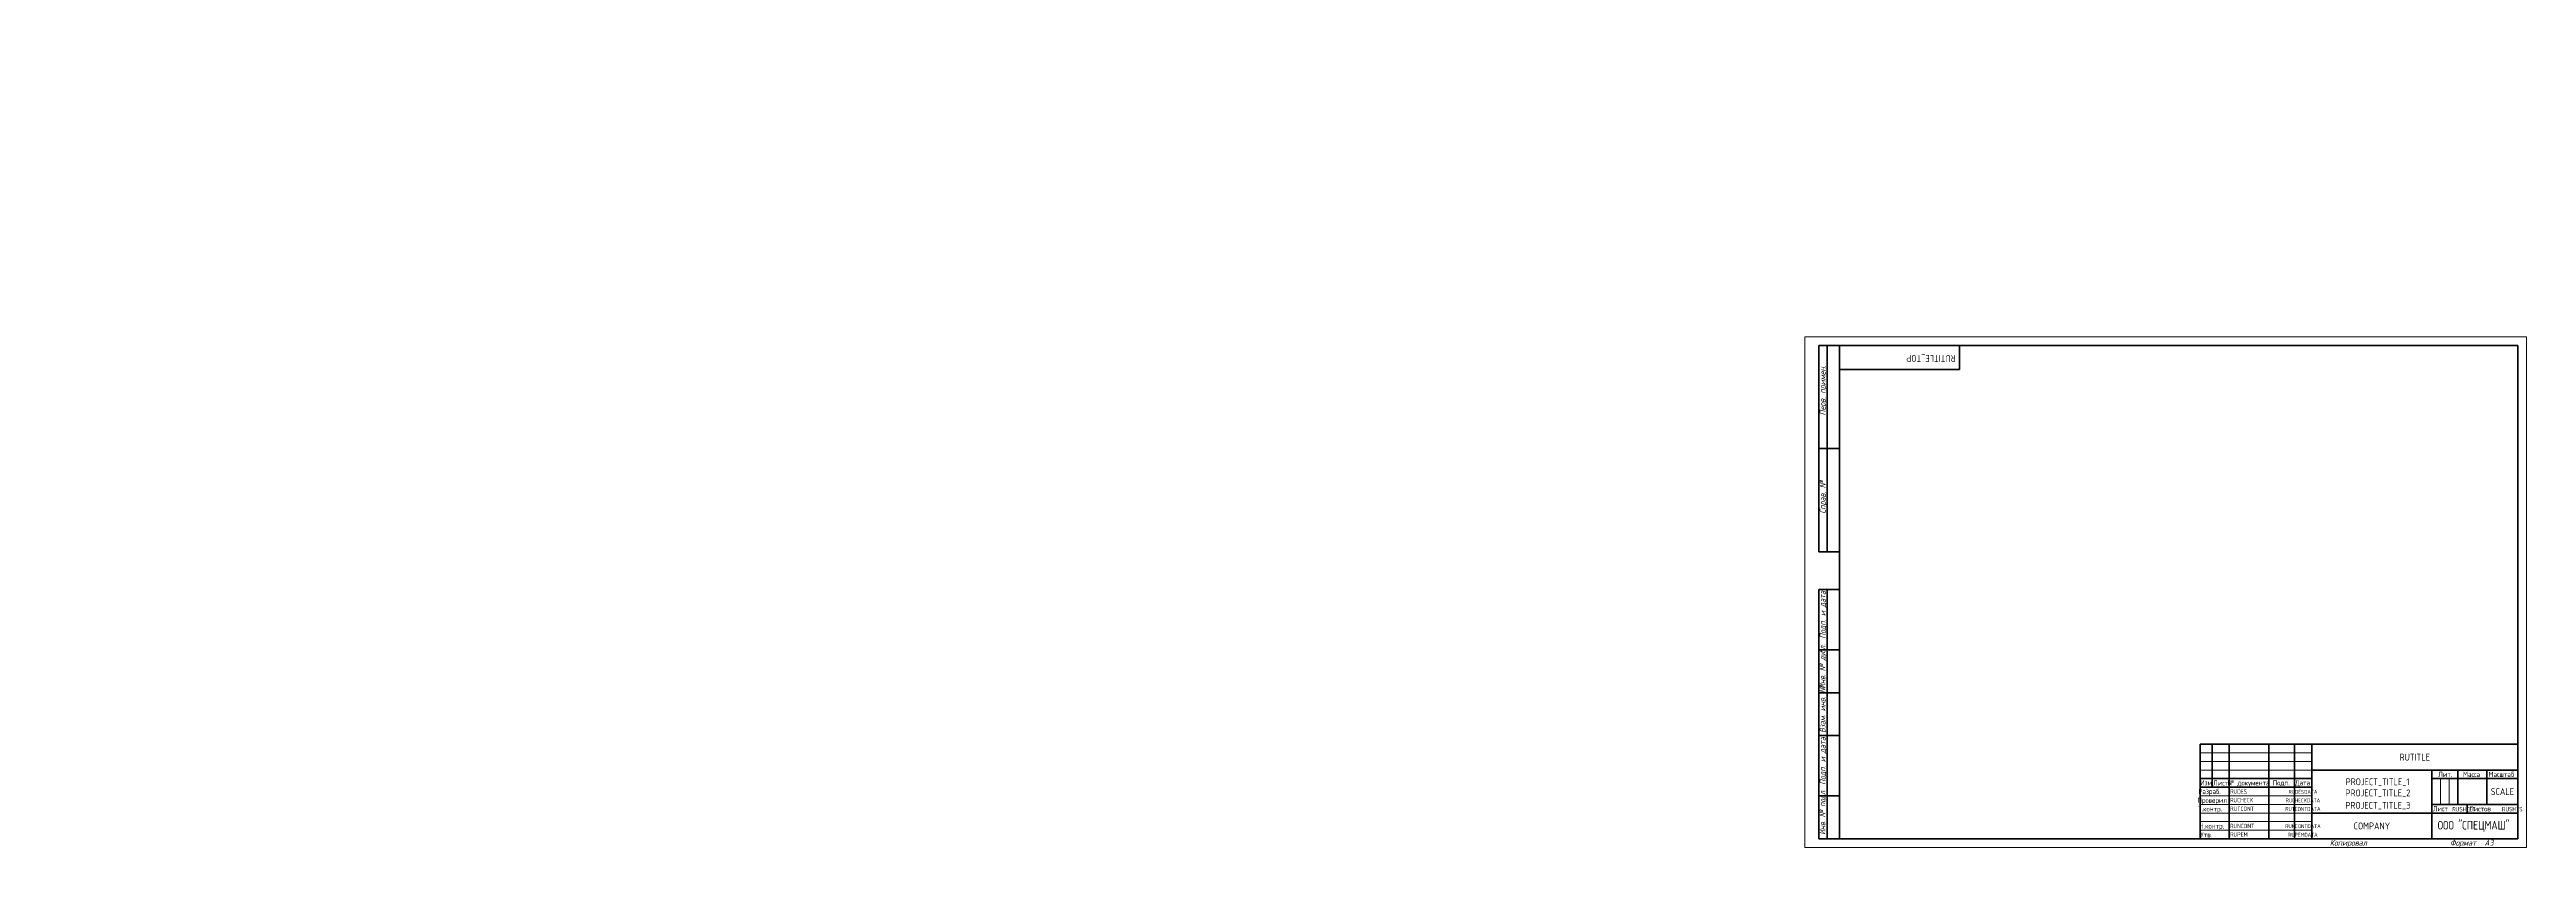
# Model space of a CAD drawing. Header units: millimetres. Extents: x -1042 to 400, y -5 to 459.
import ezdxf
from ezdxf.enums import TextEntityAlignment as Align

# ---------------------------------------------------------------- set-up
doc = ezdxf.new("R2010")
doc.units = ezdxf.units.MM
doc.linetypes.add('K5LT_BASIC', pattern=[0])
doc.linetypes.add('K5LT_THIN', pattern=[0])
for name, color, linetype in [('BORDER_TEXT', 7, 'Continuous'), ('TEXT', 4, 'Continuous'), ('TEXT_TRANSLATION_EN', 51, 'Continuous'), ('TITLE_TEXT', 7, 'Continuous')]:
    doc.layers.add(name, color=color, linetype=linetype)
doc.styles.get("Standard").update_dxf_attribs({"font": 'GOST_A.TTF'})

msp = doc.modelspace()

# ---------------------------------------------------------------- linework, layer by layer
at = {"color": 7, "linetype": 'K5LT_THIN', "lineweight": 18}
for p, q in [((-20, -5), (-20, 292)), ((-20, 292), (400, 292)), ((400, 292), (400, -5)), ((210, 50), (275, 50)), ((210, 45), (275, 45)), ((210, 40), (275, 40)), ((349.9645843505859, 20), (349.9645843505859, 35)), ((354.9822998046875, 20), (354.9822998046875, 35)), ((210, 25), (275, 25)), ((210, 20), (275, 20)), ((210, 15), (275, 15)), ((210, 10), (275, 10)), ((210, 5), (275, 5)), ((400, -5), (-20, -5))]:
    msp.add_line(p, q, dxfattribs=at)
at = {"color": 7, "linetype": 'K5LT_BASIC', "lineweight": 60}
for p, q in [((-12, 167), (-11.99999999999999, 287)), ((1.07e-14, 287), (-11.99999999999999, 287)), ((-7, 167), (-6.999999999999992, 287)), ((0, 0), (0, 287)), ((0, 287), (395, 287)), ((70, 287), (70, 273)), ((395, 287), (395, 0)), ((70, 273), (0, 273)), ((0, 227), (-12, 227)), ((0, 167), (-12, 167)), ((-12, 0), (-11.99999999999999, 145)), ((1.07e-14, 145), (-11.99999999999999, 145)), ((-7, 0), (-6.999999999999992, 145)), ((1.07e-14, 110), (-11.99999999999999, 110)), ((1.07e-14, 85), (-11.99999999999999, 85)), ((0, 60), (-12, 60)), ((210, 55), (395, 55)), ((210, 0), (210, 55)), ((217, 30), (217, 55)), ((227, 0), (227, 55)), ((250, 0), (250, 55)), ((265, 0), (265, 55)), ((275, 0), (275, 55)), ((210, 35), (275, 35)), ((210, 30), (275, 30)), ((275, 40), (395, 40)), ((345, 0), (345, 40)), ((345, 35), (360, 35)), ((360, 20), (360, 40)), ((360, 35), (395, 35)), ((377, 20), (377, 40)), ((0, 25), (-12, 25)), ((275, 15), (345, 15)), ((345, 20), (395, 20)), ((345, 15), (395, 15)), ((365.5749969482422, 15), (365.5749969482422, 20)), ((0, 0), (-12, 0)), ((395, 0), (0, 0))]:
    msp.add_line(p, q, dxfattribs=at)
msp.add_line((345, 40), (275, 40))

# ---------------------------------------------------------------- texts
at = {"color": 7, "attachment_point": 1, "rotation": 90}
for s, insert, char_height in [('\\H3.5;\\W0.965;\\Q15;\\Q15;Перв. примен.', (-11.44753456115722, 246.2116146087646), 2.5), ('\\H3.5;\\W0.965;\\Q15;\\Q15;Справ. №', (-11.44753456115722, 189.1398754119873), 2.5), ('\\H3.5;\\W0.965;\\Q15;\\Q15;Подп. и дата', (-11.44753456115722, 116.352427482605), 2.5), ('{\\Q15;\\W0.965;Инв. № дубл.}', (-11.44753456115722, 87.31354141235352), 3.299999999999999), ('{\\Q15;\\W0.965;Взам. инв. №}', (-11.44753456115722, 61.5839376449585), 3.399999999999999), ('\\H3.5;\\W0.965;\\Q15;\\Q15;Подп. и дата', (-11.44753456115722, 31.35242748260497), 2.5), ('{\\Q15;\\W0.965;Инв. № подл.}', (-11.44753456115723, 2.313541412353516), 3.299999999999999)]:
    msp.add_mtext(s, dxfattribs=dict(at, insert=insert, char_height=char_height))
at = {"color": 7, "char_height": 2.5, "attachment_point": 1}
for s, insert in [('\\H3.5;\\W0.965;\\Q15;\\Q15;Копировал', (285.5, -0.5524654388427735)), ('\\H3.5;\\W0.965;\\Q15;\\Q15;Формат', (355.5, -0.5524654388427735)), ('\\H3.5;\\W0.965;\\Q15;\\Q15;A3', (375.5, -0.5524654388427735))]:
    msp.add_mtext(s, dxfattribs=dict(at, insert=insert))
at = {"layer": 'BORDER_TEXT', "color": 7}
for s, height, p in [('Разраб. ', 3, (216.4266018923384, 27.56633804677028)), ('Изм', 3, (213.5159975296005, 32.61528502193105)), ('Лист', 3, (222, 32.5)), ('№ документа ', 3, (239.1452169149632, 32.56096843717967)), ('Подп. ', 3, (258.1925616009179, 32.59752232915298)), ('Дата ', 3, (270.6046962328162, 32.56096843717967)), ('Лит. ', 3, (353.7203749785112, 37.5)), ('Масса ', 3, (368.93865731601, 37.5)), ('Масштаб ', 3, (386.3289948155993, 37.5)), ('Т.контр. ', 3, (216.7486608578761, 17.40447979438499)), ('Проверил ', 3, (218.0822238624817, 22.41317267073373)), ('Лист ', 3, (350.8527255233931, 17.50362726152252)), ('Листов ', 3, (373.8564869892386, 17.44253289452444)), ('Утв. ', 3, (214.6010072121805, 2.358917787972357)), ('Н.контр. ', 3, (217.6651478781835, 7.440777670252597)), ('ООО "СПЕЦМАШ" ', 5, (370.5263419250484, 7.907101500203559))]:
    msp.add_text(s, height=height, dxfattribs=at).set_placement(p, align=Align.MIDDLE_CENTER)
for tag, text, height, p in [('RUTITLE', '---', 4, (335, 47.5)), ('PROJECT_TITLE_3', '---', 4, (313.5412454200904, 19.46881567930404)), ('PROJECT_TITLE_2', '---', 4, (313.5412454200904, 26.70300520676881)), ('RUSHEET', '1', 2.5, (363.5855752422644, 17.19253289452443)), ('RUSHTS', '1', 2.5, (391.7282920526167, 17.23058290302804)), ('COMPANY', '---', 4, (310, 7.5))]:
    msp.add_attdef(tag, text=text, height=height, dxfattribs=at).set_placement(p, align=Align.MIDDLE_CENTER)
msp.add_attdef('PROJECT_TITLE_1', text='---', height=4, dxfattribs=at).set_placement((313.30744866177, 35.1947509330953), align=Align.TOP_CENTER)
at = {"layer": 'TEXT', "color": 7, "lineweight": 5}
for tag, p in [('RUDES', (227.4999999999999, 27.5)), ('RUCHECK', (227.4999999999999, 22.5)), ('RUTCONT', (227.4999999999999, 17.5)), ('RUNCONT', (227.4999999999999, 7.500000000000003)), ('RUPEM', (227.4999999999999, 2.5))]:
    msp.add_attdef(tag, text='', height=2.5, dxfattribs=at).set_placement(p, align=Align.MIDDLE_LEFT)
for tag, p in [('RUTCONTDATA', (269.8745311884537, 17.34732536227507)), ('RUCHECKDATA', (269.8745311884537, 22.34732536227507)), ('RUDESDATA', (269.8745311884537, 27.33783862276891)), ('RUNCONTDATA', (269.8745311884537, 7.34732536227507)), ('RUPEMDATA', (269.8745311884537, 2.347325362275076))]:
    msp.add_attdef(tag, text='', height=2.299999999999998, dxfattribs=at).set_placement(p, align=Align.MIDDLE_CENTER)
at = {"layer": 'TEXT_TRANSLATION_EN', "color": 7}
msp.add_attdef('SCALE', text='Не применимо', height=4, dxfattribs=at).set_placement((386, 27.5), align=Align.MIDDLE_CENTER)
at = {"layer": 'TITLE_TEXT', "color": 7, "lineweight": 30}
msp.add_attdef('RUTITLE_TOP', text='Project Name', height=4, rotation=180, dxfattribs=at).set_placement((67.75792017233334, 279.4342611497817), align=Align.MIDDLE_LEFT)

doc.saveas('drawing.dxf')
